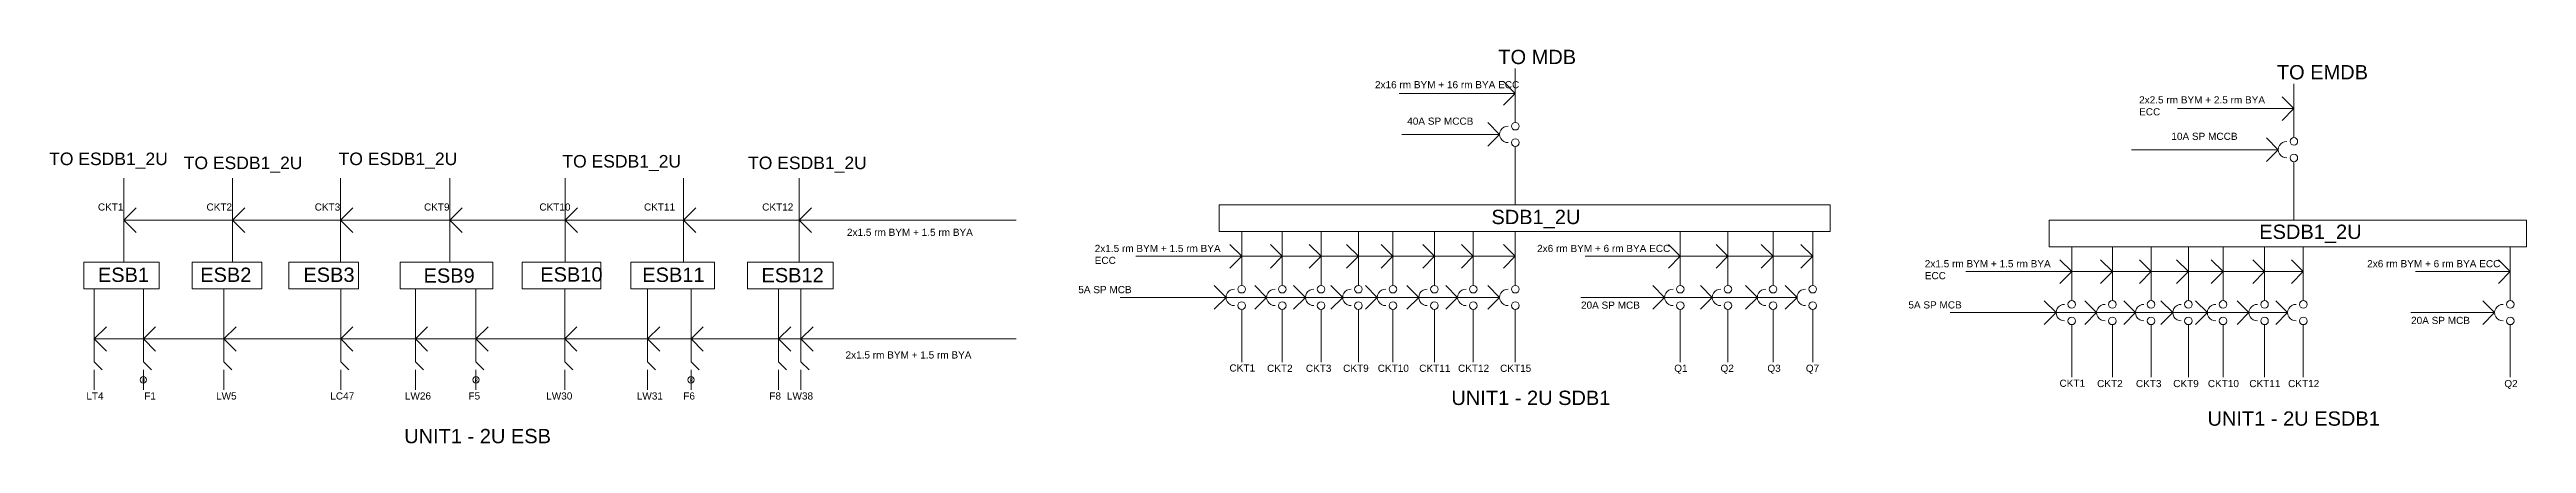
# Model space of a CAD drawing. Header units: inches. Extents: x 685 to 11694, y 256 to 9873.
# Drawn here: x 7474 to 11624, y 4134 to 4794 of the extents above; entities that cross this region are included whole.
import ezdxf

# ---------------------------------------------------------------- set-up
doc = ezdxf.new("R2010")
doc.units = ezdxf.units.IN
doc.header["$MEASUREMENT"] = 0
doc.layers.add('6.Circuits', color=255, linetype='Continuous', lineweight=15)
doc.styles.add('Text 1', font='arial.ttf', dxfattribs={"height": 6})

msp = doc.modelspace()

# ---------------------------------------------------------------- texts
at = {"layer": '6.Circuits', "attachment_point": 1, "style": 'Text 1'}
for s, width, heights, insert, char_height in [('TO {\\fArial Baltic|b0|i0|c186|p34;MDB}', 138.4182699, [68.84739], (9901.35433, 4793.15294), 24), ('{\\fArial Baltic|b0|i0|c186|p34;2x16 rm BYM + 16 rm BYA} ECC', 234.9454297, [37.98024], (9694.67775, 4740.67112), 12), ('{\\fArial Baltic|b0|i0|c186|p34;TO }E{\\fArial Baltic|b0|i0|c186|p34;MDB}', 166.0698039, [41.21785], (11205.86328, 4767.56291), 24), ('{\\fArial Baltic|b0|i0|c186|p34;2x2.5 rm BYM + 2.5 rm BYA} ECC', 234.9454297, [37.98024], (10975.06489, 4715.26118), 12), ('4{\\fArial Baltic|b0|i0|c186|p34;0A SP MCCB}', 234.9454297, [37.98024], (9748.72023, 4679.57735), 12), ('1{\\fArial Baltic|b0|i0|c186|p34;0A SP MCCB}', 234.9454297, [37.98024], (11029.10738, 4654.1674), 12), ('{\\fArial Baltic|b0|i0|c186|p34;TO }E{\\fArial Baltic|b0|i0|c186|p34;SDB1_2U}', 254.5669745, [57.47227], (7473.17774, 4620.96798), 21), ('{\\fArial Baltic|b0|i0|c186|p34;TO }E{\\fArial Baltic|b0|i0|c186|p34;SDB1_2U}', 254.5669745, [57.47227], (7698.70075, 4614.18048), 21), ('{\\fArial Baltic|b0|i0|c186|p34;TO }E{\\fArial Baltic|b0|i0|c186|p34;SDB1_2U}', 254.5669745, [57.47227], (7958.18847, 4620.96798), 21), ('{\\fArial Baltic|b0|i0|c186|p34;TO }E{\\fArial Baltic|b0|i0|c186|p34;SDB1_2U}', 254.5669745, [57.47227], (8333.15454, 4616.89545), 21), ('{\\fArial Baltic|b0|i0|c186|p34;TO }E{\\fArial Baltic|b0|i0|c186|p34;SDB1_2U}', 254.5669745, [57.47227], (8644.26798, 4614.18048), 21), ('{\\fArial Baltic|b0|i0|c186|p34;CKT}1', 14.5, [12.40928], (7554.88386, 4535.77835), 12), ('{\\fArial Baltic|b0|i0|c186|p34;CKT2}', 14.5, [0], (7736.80042, 4535.77835), 12), ('{\\fArial Baltic|b0|i0|c186|p34;CKT}3', 14.5, [0], (7918.13648, 4535.77835), 12), ('{\\fArial Baltic|b0|i0|c186|p34;CKT}9', 14.5, [0], (8101.26235, 4535.77835), 12), ('{\\fArial Baltic|b0|i0|c186|p34;CKT}10', 14.5, [0], (8294.5662, 4535.77835), 12), ('{\\fArial Baltic|b0|i0|c186|p34;CKT}11', 14.5, [12.40928], (8469.85172, 4535.77835), 12), ('{\\fArial Baltic|b0|i0|c186|p34;CKT1}2', 14.5, [0], (8667.88539, 4535.77835), 12), ('{\\fArial Baltic|b0|i0|c186|p34;SDB1}_2U', 14.5, [0], (9889.83976, 4525.09613), 24), ('2x1.5 rm BYM + 1.5 rm BYA', 234.9454297, [37.98024], (8809.91453, 4493.3924), 12), ('E{\\fArial Baltic|b0|i0|c186|p34;SDB1}_2U', 14.5, [0], (11176.40103, 4500.27235), 24), ('{\\fArial Baltic|b0|i0|c186|p34;2x1.5 rm BYM + 1.5 rm BYA} ECC', 234.9454297, [37.98024], (9225.10433, 4466.40294), 12), ('{\\fArial Baltic|b0|i0|c186|p34;2x6 rm BYM + 6 rm BYA} ECC', 234.9454297, [37.98024], (9966.40792, 4466.40294), 12), ('{\\fArial Baltic|b0|i0|c186|p34;2x1.5 rm BYM + 1.5 rm BYA} ECC', 234.9454297, [37.98024], (10615.94345, 4440.81291), 12), ('{\\fArial Baltic|b0|i0|c186|p34;2x6 rm BYM + 6 rm BYA} ECC', 234.9454297, [37.98024], (11357.24704, 4440.81291), 12), ('E{\\fArial Baltic|b0|i0|c186|p34;SB1}', 27.9601032, [24.81855], (7554.88654, 4428.27835), 24), ('E{\\fArial Baltic|b0|i0|c186|p34;SB2}', 14.5, [0], (7726.31482, 4428.27835), 24), ('E{\\fArial Baltic|b0|i0|c186|p34;SB3}', 14.5, [0], (7899.13648, 4428.27835), 24), ('E{\\fArial Baltic|b0|i0|c186|p34;SB9}', 14.5, [0], (8100.53095, 4426.90125), 24), ('E{\\fArial Baltic|b0|i0|c186|p34;SB10}', 14.5, [0], (8296.0662, 4428.77835), 24), ('E{\\fArial Baltic|b0|i0|c186|p34;SB11}', 14.5, [0], (8467.03004, 4428.27835), 24), ('E{\\fArial Baltic|b0|i0|c186|p34;SB12}', 14.5, [0], (8666.74405, 4427.5923), 24), ('5A SP MCB', 234.9454297, [37.98024], (9197.60433, 4397.40294), 12), ('2{\\fArial Baltic|b0|i0|c186|p34;0A SP MCB}', 234.9454297, [37.98024], (10039.90315, 4371.40294), 12), ('5A SP MCB', 234.9454297, [37.98024], (10588.44345, 4371.81291), 12), ('2{\\fArial Baltic|b0|i0|c186|p34;0A SP MCB}', 234.9454297, [37.98024], (11430.74228, 4345.81291), 12), ('2x1.5 rm BYM + 1.5 rm BYA', 234.9454297, [37.98024], (8807.57165, 4287.97555), 12), ('R', 5.5, [0], (7628.51941, 4242.77835), 6), ('R', 5.5, [0], (8185.76235, 4242.77835), 6), ('R', 5.5, [0], (8546.19036, 4242.77835), 6), ('{\\fArial Baltic|b0|i0|c186|p34;CKT1}', 14.5, [0], (9450.85433, 4266.15294), 12), ('{\\fArial Baltic|b0|i0|c186|p34;CKT}2', 14.5, [0], (9513.85433, 4265.65294), 12), ('{\\fArial Baltic|b0|i0|c186|p34;CKT}3', 14.5, [0], (9578.85433, 4265.65294), 12), ('{\\fArial Baltic|b0|i0|c186|p34;CKT}9', 14.5, [0], (9641.35433, 4265.65294), 12), ('{\\fArial Baltic|b0|i0|c186|p34;CKT}10', 24.6161083, [11.68736], (9699.35433, 4265.65294), 12), ('{\\fArial Baltic|b0|i0|c186|p34;CKT}11', 21.0029823, [10.96531], (9768.85433, 4265.65294), 12), ('{\\fArial Baltic|b0|i0|c186|p34;CKT}12', 21.2917635, [12.40928], (9833.85433, 4265.65294), 12), ('{\\fArial Baltic|b0|i0|c186|p34;CKT}15', 14.5, [0], (9904.35433, 4265.65294), 12), ('Q1', 14.5, [0], (10196.15792, 4265.65294), 12), ('{\\fArial Baltic|b0|i0|c186|p34;Q}2', 14.5, [0], (10273.65792, 4265.65294), 12), ('{\\fArial Baltic|b0|i0|c186|p34;Q}3', 14.5, [0], (10352.15792, 4265.65294), 12), ('{\\fArial Baltic|b0|i0|c186|p34;Q}7', 14.5, [0], (10416.65792, 4265.65294), 12), ('{\\fArial Baltic|b0|i0|c186|p34;CKT1}', 14.5, [0], (10841.69345, 4240.56291), 12), ('{\\fArial Baltic|b0|i0|c186|p34;CKT}2', 14.5, [0], (10904.69345, 4240.06291), 12), ('{\\fArial Baltic|b0|i0|c186|p34;CKT}3', 14.5, [0], (10969.69345, 4240.06291), 12), ('{\\fArial Baltic|b0|i0|c186|p34;CKT}9', 14.5, [0], (11032.19345, 4240.06291), 12), ('{\\fArial Baltic|b0|i0|c186|p34;CKT}10', 24.6161083, [11.68736], (11090.19345, 4240.06291), 12), ('{\\fArial Baltic|b0|i0|c186|p34;CKT}11', 21.0029823, [10.96531], (11159.69345, 4240.06291), 12), ('{\\fArial Baltic|b0|i0|c186|p34;CKT}12', 21.2917635, [12.40928], (11224.69345, 4240.06291), 12), ('{\\fArial Baltic|b0|i0|c186|p34;Q}2', 18.1082914, [0], (11586.99704, 4240.06291), 12), ('LT4', 14.5, [0], (7535.51941, 4219.27835), 12), ('{\\fArial Baltic|b0|i0|c186|p34;F}1', 14.5, [0], (7632.51941, 4219.27835), 12), ('{\\fArial Baltic|b0|i0|c186|p34;LW}5', 14.5, [0], (7752.80042, 4219.27835), 12), ('{\\fArial Baltic|b0|i0|c186|p34;LC}47', 14.5, [0], (7944.28292, 4219.27835), 12), ('{\\fArial Baltic|b0|i0|c186|p34;LW2}6', 14.5, [0], (8069.26235, 4219.27835), 12), ('{\\fArial Baltic|b0|i0|c186|p34;F}5', 14.5, [0], (8175.76235, 4219.27835), 12), ('{\\fArial Baltic|b0|i0|c186|p34;LW}30', 14.5, [0], (8306.0662, 4219.27835), 12), ('{\\fArial Baltic|b0|i0|c186|p34;LW}31', 14.5, [0], (8457.85172, 4219.27835), 12), ('{\\fArial Baltic|b0|i0|c186|p34;F}6', 14.5, [0], (8535.69036, 4219.27835), 12), ('F8', 14.5, [0], (8679.88539, 4219.27835), 12), ('{\\fArial Baltic|b0|i0|c186|p34;LW}38', 14.5, [0], (8709.38539, 4219.27835), 12), ('{\\fArial Baltic|b0|i0|c186|p34;UNIT1 - 2U S}D{\\fArial Baltic|b0|i0|c186|p34;B}1', 312.2408141, [39.48147], (9822.76147, 4222.13195), 24), ('{\\fArial Baltic|b0|i0|c186|p34;UNIT1 - 2U }E{\\fArial Baltic|b0|i0|c186|p34;SB}', 247.1568428, [55.99744], (8068.13064, 4158.07515), 24), ('{\\fArial Baltic|b0|i0|c186|p34;UNIT1 - 2U }E{\\fArial Baltic|b0|i0|c186|p34;SDB1}', 312.2408141, [39.48147], (11089.65331, 4187.42912), 24)]:
    msp.add_mtext_dynamic_manual_height_columns(s, width=width, gutter_width=30, heights=heights, dxfattribs=dict(at, insert=insert, char_height=char_height))

# ---------------------------------------------------------------- linework, layer by layer
at = {"layer": '6.Circuits'}
for p, q in [((9929.85433, 4720.15294), (9910.10909, 4739.89818)), ((9929.85433, 4678.65294), (9929.85433, 4761.65294)), ((11234.36328, 4653.06291), (11234.36328, 4736.06291)), ((9929.85433, 4720.15294), (9735.11385, 4720.15294)), ((9929.85433, 4720.15294), (9910.10909, 4700.4077)), ((11234.36328, 4694.56291), (11039.6228, 4694.56291)), ((11234.36328, 4694.56291), (11214.61804, 4714.30815)), ((11234.36328, 4694.56291), (11214.61804, 4674.81767)), ((9903.5948, 4651.40294), (9739.87471, 4651.40294)), ((9903.5948, 4651.40294), (9883.84957, 4671.14818)), ((9903.5948, 4651.40294), (9883.84957, 4631.6577)), ((9929.85433, 4671.5169), (9929.85433, 4678.65294)), ((11234.36328, 4645.92687), (11234.36328, 4653.06291)), ((9929.85433, 4631.28898), (9929.85433, 4626.15294)), ((9929.85433, 4626.15294), (9929.85433, 4533.15294)), ((11208.10375, 4625.81291), (10962.05056, 4625.81291)), ((11208.10375, 4625.81291), (11188.35852, 4645.55815)), ((11208.10375, 4625.81291), (11188.35852, 4606.06767)), ((7598.38386, 4437.27835), (7598.38386, 4578.27835)), ((7780.30042, 4437.27835), (7780.30042, 4578.27835)), ((7961.63648, 4437.27835), (7961.63648, 4578.27835)), ((8144.76235, 4437.27835), (8144.76235, 4578.27835)), ((8338.0662, 4437.27835), (8338.0662, 4578.27835)), ((8536.35172, 4437.27835), (8536.35172, 4578.27835)), ((8729.88539, 4437.27835), (8729.88539, 4578.27835)), ((11234.36328, 4605.69895), (11234.36328, 4600.56291)), ((11234.36328, 4600.56291), (11234.36328, 4507.56291)), ((7598.38386, 4507.77835), (7618.88386, 4528.27835)), ((7780.30042, 4507.77835), (7800.80042, 4528.27835)), ((7961.63648, 4507.77835), (7982.13648, 4528.27835)), ((8144.76235, 4507.77835), (8165.26235, 4528.27835)), ((8338.0662, 4507.77835), (8358.5662, 4528.27835)), ((8536.35172, 4507.77835), (8556.85172, 4528.27835)), ((8729.88539, 4507.77835), (8750.38539, 4528.27835)), ((7598.38386, 4507.77835), (9093.59858, 4507.77835)), ((7598.38386, 4507.77835), (7618.88386, 4487.27835)), ((7780.30042, 4507.77835), (7800.80042, 4487.27835)), ((7961.63648, 4507.77835), (7982.13648, 4487.27835)), ((8144.76235, 4507.77835), (8165.26235, 4487.27835)), ((8338.0662, 4507.77835), (8358.5662, 4487.27835)), ((8536.35172, 4507.77835), (8556.85172, 4487.27835)), ((8729.88539, 4507.77835), (8750.38539, 4487.27835)), ((9471.35433, 4405.65294), (9471.35433, 4488.65294)), ((9539.35433, 4405.65294), (9539.35433, 4488.65294)), ((9604.35433, 4405.65294), (9604.35433, 4488.65294)), ((9666.85433, 4405.65294), (9666.85433, 4488.65294)), ((9724.85433, 4405.65294), (9724.85433, 4488.65294)), ((9794.35433, 4405.65294), (9794.35433, 4488.65294)), ((9859.35433, 4405.65294), (9859.35433, 4488.65294)), ((9929.85433, 4405.65294), (9929.85433, 4488.65294)), ((10206.15792, 4405.65294), (10206.15792, 4488.65294)), ((10206.15792, 4405.65294), (10206.15792, 4488.65294)), ((10286.15792, 4405.65294), (10286.15792, 4488.65294)), ((10286.15792, 4405.65294), (10286.15792, 4488.65294)), ((10361.65792, 4405.65294), (10361.65792, 4488.65294)), ((10361.65792, 4405.65294), (10361.65792, 4488.65294)), ((10428.15792, 4405.65294), (10428.15792, 4488.65294)), ((10428.15792, 4405.65294), (10428.15792, 4488.65294)), ((9471.35433, 4447.15294), (9294.11385, 4447.15294)), ((9471.35433, 4447.15294), (9451.60909, 4466.89818)), ((9471.35433, 4447.15294), (9451.60909, 4427.4077)), ((9929.85433, 4447.15294), (9471.35433, 4447.15294)), ((9539.35433, 4447.15294), (9519.60909, 4466.89818)), ((9539.35433, 4447.15294), (9519.60909, 4427.4077)), ((9604.35433, 4447.15294), (9584.60909, 4466.89818)), ((9604.35433, 4447.15294), (9584.60909, 4427.4077)), ((9666.85433, 4447.15294), (9647.10909, 4466.89818)), ((9666.85433, 4447.15294), (9647.10909, 4427.4077)), ((9724.85433, 4447.15294), (9705.10909, 4466.89818)), ((9724.85433, 4447.15294), (9705.10909, 4427.4077)), ((9794.35433, 4447.15294), (9774.60909, 4466.89818)), ((9794.35433, 4447.15294), (9774.60909, 4427.4077)), ((9859.35433, 4447.15294), (9839.60909, 4466.89818)), ((9859.35433, 4447.15294), (9839.60909, 4427.4077)), ((9929.85433, 4447.15294), (9910.10909, 4466.89818)), ((9929.85433, 4447.15294), (9910.10909, 4427.4077)), ((10428.15792, 4447.15294), (10047.15792, 4447.15294)), ((10206.15792, 4447.15294), (10186.41268, 4466.89818)), ((10206.15792, 4447.15294), (10186.41268, 4466.89818)), ((10206.15792, 4447.15294), (10186.41268, 4427.4077)), ((10206.15792, 4447.15294), (10186.41268, 4427.4077)), ((10286.15792, 4447.15294), (10266.41268, 4466.89818)), ((10286.15792, 4447.15294), (10266.41268, 4466.89818)), ((10286.15792, 4447.15294), (10266.41268, 4427.4077)), ((10286.15792, 4447.15294), (10266.41268, 4427.4077)), ((10361.65792, 4447.15294), (10341.91268, 4466.89818)), ((10361.65792, 4447.15294), (10341.91268, 4466.89818)), ((10361.65792, 4447.15294), (10341.91268, 4427.4077)), ((10361.65792, 4447.15294), (10341.91268, 4427.4077)), ((10428.15792, 4447.15294), (10408.41268, 4466.89818)), ((10428.15792, 4447.15294), (10408.41268, 4466.89818)), ((10428.15792, 4447.15294), (10408.41268, 4427.4077)), ((10428.15792, 4447.15294), (10408.41268, 4427.4077)), ((10862.19345, 4421.56291), (10842.44822, 4441.30815)), ((10862.19345, 4380.06291), (10862.19345, 4463.06291)), ((10930.19345, 4421.56291), (10910.44822, 4441.30815)), ((10930.19345, 4380.06291), (10930.19345, 4463.06291)), ((10995.19345, 4421.56291), (10975.44822, 4441.30815)), ((10995.19345, 4380.06291), (10995.19345, 4463.06291)), ((11057.69345, 4421.56291), (11037.94822, 4441.30815)), ((11057.69345, 4380.06291), (11057.69345, 4463.06291)), ((11115.69345, 4421.56291), (11095.94822, 4441.30815)), ((11115.69345, 4380.06291), (11115.69345, 4463.06291)), ((11185.19345, 4421.56291), (11165.44822, 4441.30815)), ((11185.19345, 4380.06291), (11185.19345, 4463.06291)), ((11250.19345, 4421.56291), (11230.44822, 4441.30815)), ((11250.19345, 4380.06291), (11250.19345, 4463.06291)), ((11596.99704, 4421.56291), (11577.25181, 4441.30815)), ((11596.99704, 4421.56291), (11577.25181, 4441.30815)), ((11596.99704, 4380.06291), (11596.99704, 4463.06291)), ((11596.99704, 4380.06291), (11596.99704, 4463.06291)), ((9471.35433, 4398.5169), (9471.35433, 4405.65294)), ((9539.35433, 4398.5169), (9539.35433, 4405.65294)), ((9604.35433, 4398.5169), (9604.35433, 4405.65294)), ((9666.85433, 4398.5169), (9666.85433, 4405.65294)), ((9724.85433, 4398.5169), (9724.85433, 4405.65294)), ((9794.35433, 4398.5169), (9794.35433, 4405.65294)), ((9859.35433, 4398.5169), (9859.35433, 4405.65294)), ((9929.85433, 4398.5169), (9929.85433, 4405.65294)), ((10206.15792, 4398.5169), (10206.15792, 4405.65294)), ((10206.15792, 4398.5169), (10206.15792, 4405.65294)), ((10286.15792, 4398.5169), (10286.15792, 4405.65294)), ((10286.15792, 4398.5169), (10286.15792, 4405.65294)), ((10361.65792, 4398.5169), (10361.65792, 4405.65294)), ((10361.65792, 4398.5169), (10361.65792, 4405.65294)), ((10428.15792, 4398.5169), (10428.15792, 4405.65294)), ((10428.15792, 4398.5169), (10428.15792, 4405.65294)), ((10862.19345, 4421.56291), (10684.95298, 4421.56291)), ((10862.19345, 4421.56291), (10842.44822, 4401.81767)), ((11250.19345, 4421.56291), (10862.19345, 4421.56291)), ((10930.19345, 4421.56291), (10910.44822, 4401.81767)), ((10995.19345, 4421.56291), (10975.44822, 4401.81767)), ((11057.69345, 4421.56291), (11037.94822, 4401.81767)), ((11115.69345, 4421.56291), (11095.94822, 4401.81767)), ((11185.19345, 4421.56291), (11165.44822, 4401.81767)), ((11250.19345, 4421.56291), (11230.44822, 4401.81767)), ((11596.99704, 4421.56291), (11437.99704, 4421.56291)), ((11596.99704, 4421.56291), (11577.25181, 4401.81767)), ((11596.99704, 4421.56291), (11577.25181, 4401.81767)), ((7548.51941, 4308.77835), (7548.51941, 4392.77835)), ((7631.01941, 4308.77835), (7631.01941, 4392.77835)), ((7765.80042, 4308.77835), (7765.80042, 4392.77835)), ((7961.78292, 4308.77835), (7961.78292, 4392.77835)), ((8086.76235, 4308.77835), (8086.76235, 4392.77835)), ((8188.26235, 4308.77835), (8188.26235, 4392.77835)), ((8337.0662, 4308.77835), (8337.0662, 4392.77835)), ((8475.85172, 4308.77835), (8475.85172, 4392.77835)), ((8548.69036, 4308.77835), (8548.69036, 4392.77835)), ((8695.38539, 4308.77835), (8695.38539, 4392.77835)), ((8732.88539, 4308.77835), (8732.88539, 4392.77835)), ((9445.0948, 4378.40294), (9267.85433, 4378.40294)), ((9445.0948, 4378.40294), (9425.34957, 4398.14818)), ((9445.0948, 4378.40294), (9425.34957, 4358.6577)), ((9903.5948, 4378.40294), (9445.0948, 4378.40294)), ((9471.35433, 4358.28898), (9471.35433, 4353.15294)), ((9513.0948, 4378.40294), (9493.34957, 4398.14818)), ((9513.0948, 4378.40294), (9493.34957, 4358.6577)), ((9539.35433, 4358.28898), (9539.35433, 4353.15294)), ((9578.0948, 4378.40294), (9558.34957, 4398.14818)), ((9578.0948, 4378.40294), (9558.34957, 4358.6577)), ((9604.35433, 4358.28898), (9604.35433, 4353.15294)), ((9640.5948, 4378.40294), (9620.84957, 4398.14818)), ((9640.5948, 4378.40294), (9620.84957, 4358.6577)), ((9666.85433, 4358.28898), (9666.85433, 4353.15294)), ((9698.5948, 4378.40294), (9678.84957, 4398.14818)), ((9698.5948, 4378.40294), (9678.84957, 4358.6577)), ((9724.85433, 4358.28898), (9724.85433, 4353.15294)), ((9768.0948, 4378.40294), (9748.34957, 4398.14818)), ((9768.0948, 4378.40294), (9748.34957, 4358.6577)), ((9794.35433, 4358.28898), (9794.35433, 4353.15294)), ((9833.0948, 4378.40294), (9813.34957, 4398.14818)), ((9833.0948, 4378.40294), (9813.34957, 4358.6577)), ((9859.35433, 4358.28898), (9859.35433, 4353.15294)), ((9903.5948, 4378.40294), (9883.84957, 4398.14818)), ((9903.5948, 4378.40294), (9883.84957, 4358.6577)), ((9929.85433, 4358.28898), (9929.85433, 4353.15294)), ((10401.89839, 4378.40294), (10039.65792, 4378.40294)), ((10179.89839, 4378.40294), (10160.15315, 4398.14818)), ((10179.89839, 4378.40294), (10160.15315, 4358.6577)), ((10206.15792, 4358.28898), (10206.15792, 4353.15294)), ((10206.15792, 4358.28898), (10206.15792, 4353.15294)), ((10259.89839, 4378.40294), (10240.15315, 4398.14818)), ((10259.89839, 4378.40294), (10240.15315, 4358.6577)), ((10286.15792, 4358.28898), (10286.15792, 4353.15294)), ((10286.15792, 4358.28898), (10286.15792, 4353.15294)), ((10335.39839, 4378.40294), (10315.65315, 4398.14818)), ((10335.39839, 4378.40294), (10315.65315, 4358.6577)), ((10361.65792, 4358.28898), (10361.65792, 4353.15294)), ((10361.65792, 4358.28898), (10361.65792, 4353.15294)), ((10401.89839, 4378.40294), (10382.15315, 4398.14818)), ((10401.89839, 4378.40294), (10382.15315, 4358.6577)), ((10428.15792, 4358.28898), (10428.15792, 4353.15294)), ((10428.15792, 4358.28898), (10428.15792, 4353.15294)), ((10835.93393, 4352.81291), (10816.18869, 4372.55815)), ((10862.19345, 4372.92687), (10862.19345, 4380.06291)), ((10903.93393, 4352.81291), (10884.18869, 4372.55815)), ((10930.19345, 4372.92687), (10930.19345, 4380.06291)), ((10968.93393, 4352.81291), (10949.18869, 4372.55815)), ((10995.19345, 4372.92687), (10995.19345, 4380.06291)), ((11031.43393, 4352.81291), (11011.68869, 4372.55815)), ((11057.69345, 4372.92687), (11057.69345, 4380.06291)), ((11089.43393, 4352.81291), (11069.68869, 4372.55815)), ((11115.69345, 4372.92687), (11115.69345, 4380.06291)), ((11158.93393, 4352.81291), (11139.18869, 4372.55815)), ((11185.19345, 4372.92687), (11185.19345, 4380.06291)), ((11223.93393, 4352.81291), (11204.18869, 4372.55815)), ((11250.19345, 4372.92687), (11250.19345, 4380.06291)), ((11570.73752, 4352.81291), (11550.99228, 4372.55815)), ((11596.99704, 4372.92687), (11596.99704, 4380.06291)), ((11596.99704, 4372.92687), (11596.99704, 4380.06291)), ((7548.51941, 4308.77835), (7569.01941, 4329.27835)), ((7631.01941, 4308.77835), (7651.51941, 4329.27835)), ((7765.80042, 4308.77835), (7786.30042, 4329.27835)), ((7961.78292, 4308.77835), (7982.28292, 4329.27835)), ((8086.76235, 4308.77835), (8107.26235, 4329.27835)), ((8188.26235, 4308.77835), (8208.76235, 4329.27835)), ((8337.0662, 4308.77835), (8357.5662, 4329.27835)), ((8475.85172, 4308.77835), (8496.35172, 4329.27835)), ((8548.69036, 4308.77835), (8569.19036, 4329.27835)), ((8695.38539, 4308.77835), (8715.88539, 4329.27835)), ((8732.88539, 4308.77835), (8753.38539, 4329.27835)), ((9471.35433, 4270.15294), (9471.35433, 4353.15294)), ((9539.35433, 4270.15294), (9539.35433, 4353.15294)), ((9604.35433, 4270.15294), (9604.35433, 4353.15294)), ((9666.85433, 4270.15294), (9666.85433, 4353.15294)), ((9724.85433, 4270.15294), (9724.85433, 4353.15294)), ((9794.35433, 4270.15294), (9794.35433, 4353.15294)), ((9859.35433, 4270.15294), (9859.35433, 4353.15294)), ((9929.85433, 4270.15294), (9929.85433, 4353.15294)), ((10206.15792, 4270.15294), (10206.15792, 4353.15294)), ((10206.15792, 4270.15294), (10206.15792, 4353.15294)), ((10286.15792, 4270.15294), (10286.15792, 4353.15294)), ((10286.15792, 4270.15294), (10286.15792, 4353.15294)), ((10361.65792, 4270.15294), (10361.65792, 4353.15294)), ((10361.65792, 4270.15294), (10361.65792, 4353.15294)), ((10428.15792, 4270.15294), (10428.15792, 4353.15294)), ((10428.15792, 4270.15294), (10428.15792, 4353.15294)), ((10835.93393, 4352.81291), (10658.69345, 4352.81291)), ((10835.93393, 4352.81291), (10816.18869, 4333.06767)), ((11223.93393, 4352.81291), (10835.93393, 4352.81291)), ((10862.19345, 4332.69895), (10862.19345, 4327.56291)), ((10862.19345, 4244.56291), (10862.19345, 4327.56291)), ((10903.93393, 4352.81291), (10884.18869, 4333.06767)), ((10930.19345, 4332.69895), (10930.19345, 4327.56291)), ((10930.19345, 4244.56291), (10930.19345, 4327.56291)), ((10968.93393, 4352.81291), (10949.18869, 4333.06767)), ((10995.19345, 4332.69895), (10995.19345, 4327.56291)), ((10995.19345, 4244.56291), (10995.19345, 4327.56291)), ((11031.43393, 4352.81291), (11011.68869, 4333.06767)), ((11057.69345, 4332.69895), (11057.69345, 4327.56291)), ((11057.69345, 4244.56291), (11057.69345, 4327.56291)), ((11089.43393, 4352.81291), (11069.68869, 4333.06767)), ((11115.69345, 4332.69895), (11115.69345, 4327.56291)), ((11115.69345, 4244.56291), (11115.69345, 4327.56291)), ((11158.93393, 4352.81291), (11139.18869, 4333.06767)), ((11185.19345, 4332.69895), (11185.19345, 4327.56291)), ((11185.19345, 4244.56291), (11185.19345, 4327.56291)), ((11223.93393, 4352.81291), (11204.18869, 4333.06767)), ((11250.19345, 4332.69895), (11250.19345, 4327.56291)), ((11250.19345, 4244.56291), (11250.19345, 4327.56291)), ((11570.73752, 4352.81291), (11430.49704, 4352.81291)), ((11570.73752, 4352.81291), (11550.99228, 4333.06767)), ((11596.99704, 4332.69895), (11596.99704, 4327.56291)), ((11596.99704, 4332.69895), (11596.99704, 4327.56291)), ((11596.99704, 4244.56291), (11596.99704, 4327.56291)), ((11596.99704, 4244.56291), (11596.99704, 4327.56291)), ((7548.51941, 4308.77835), (7548.51941, 4270.27835)), ((7548.51941, 4308.77835), (7569.01941, 4288.27835)), ((7548.51941, 4308.77835), (9093.59858, 4308.77835)), ((7631.01941, 4308.77835), (7631.01941, 4270.27835)), ((7631.01941, 4308.77835), (7651.51941, 4288.27835)), ((7765.80042, 4308.77835), (7765.80042, 4270.27835)), ((7765.80042, 4308.77835), (7786.30042, 4288.27835)), ((7961.78292, 4308.77835), (7961.78292, 4270.27835)), ((7961.78292, 4308.77835), (7982.28292, 4288.27835)), ((8086.76235, 4308.77835), (8086.76235, 4270.27835)), ((8086.76235, 4308.77835), (8107.26235, 4288.27835)), ((8188.26235, 4308.77835), (8188.26235, 4270.27835)), ((8188.26235, 4308.77835), (8208.76235, 4288.27835)), ((8337.0662, 4308.77835), (8337.0662, 4270.27835)), ((8337.0662, 4308.77835), (8357.5662, 4288.27835)), ((8475.85172, 4308.77835), (8475.85172, 4270.27835)), ((8475.85172, 4308.77835), (8496.35172, 4288.27835)), ((8548.69036, 4308.77835), (8548.69036, 4270.27835)), ((8548.69036, 4308.77835), (8569.19036, 4288.27835)), ((8695.38539, 4308.77835), (8695.38539, 4270.27835)), ((8695.38539, 4308.77835), (8715.88539, 4288.27835)), ((8732.88539, 4308.77835), (8732.88539, 4270.27835)), ((8732.88539, 4308.77835), (8753.38539, 4288.27835)), ((7548.51941, 4270.27835), (7562.01941, 4256.77835)), ((7548.51941, 4256.77835), (7548.51941, 4223.77835)), ((7631.01941, 4270.27835), (7644.51941, 4256.77835)), ((7631.01941, 4256.77835), (7631.01941, 4223.77835)), ((7765.80042, 4270.27835), (7779.30042, 4256.77835)), ((7765.80042, 4256.77835), (7765.80042, 4223.77835)), ((7961.78292, 4270.27835), (7975.28292, 4256.77835)), ((7961.78292, 4256.77835), (7961.78292, 4223.77835)), ((8086.76235, 4270.27835), (8100.26235, 4256.77835)), ((8086.76235, 4256.77835), (8086.76235, 4223.77835)), ((8188.26235, 4270.27835), (8201.76235, 4256.77835)), ((8188.26235, 4256.77835), (8188.26235, 4223.77835)), ((8337.0662, 4270.27835), (8350.5662, 4256.77835)), ((8337.0662, 4256.77835), (8337.0662, 4223.77835)), ((8475.85172, 4270.27835), (8489.35172, 4256.77835)), ((8475.85172, 4256.77835), (8475.85172, 4223.77835)), ((8548.69036, 4270.27835), (8562.19036, 4256.77835)), ((8548.69036, 4256.77835), (8548.69036, 4223.77835)), ((8695.38539, 4270.27835), (8708.88539, 4256.77835)), ((8695.38539, 4256.77835), (8695.38539, 4223.77835)), ((8732.88539, 4270.27835), (8746.38539, 4256.77835)), ((8732.88539, 4256.77835), (8732.88539, 4223.77835))]:
    msp.add_line(p, q, dxfattribs=at)
for points in [[(9433.35433, 4533.15294), (10457.17348, 4533.15294), (10457.17348, 4488.65294), (9433.35433, 4488.65294)], [(10824.19345, 4507.56291), (11624.09098, 4507.56291), (11624.09098, 4463.06291), (10824.19345, 4463.06291)], [(7531.3396, 4437.27835), (7657.51941, 4437.27835), (7657.51941, 4392.77835), (7531.3396, 4392.77835)], [(7712.81482, 4437.27835), (7829.31482, 4437.27835), (7829.31482, 4392.77835), (7712.81482, 4392.77835)], [(7874.72625, 4437.27835), (7991.49275, 4437.27835), (7991.49275, 4392.77835), (7874.72625, 4392.77835)], [(8061.26235, 4437.27835), (8216.35071, 4437.27835), (8216.35071, 4392.77835), (8061.26235, 4392.77835)], [(8265.5662, 4437.27835), (8397.5662, 4437.27835), (8397.5662, 4392.77835), (8265.5662, 4392.77835)], [(8447.74651, 4437.27835), (8587.8317, 4437.27835), (8587.8317, 4392.77835), (8447.74651, 4392.77835)], [(8643.17811, 4437.27835), (8786.69689, 4437.27835), (8786.69689, 4392.77835), (8643.17811, 4392.77835)]]:
    msp.add_lwpolyline(points, close=True, dxfattribs=at)
for centre, radius in [((9929.85433, 4665.15294), 6.36396), ((9929.85433, 4637.65294), 6.36396), ((11234.36328, 4639.56291), 6.36396), ((11234.36328, 4612.06291), 6.36396), ((9471.35433, 4392.15294), 6.36396), ((9471.35433, 4364.65294), 6.36396), ((9539.35433, 4392.15294), 6.36396), ((9539.35433, 4364.65294), 6.36396), ((9604.35433, 4392.15294), 6.36396), ((9604.35433, 4364.65294), 6.36396), ((9666.85433, 4392.15294), 6.36396), ((9666.85433, 4364.65294), 6.36396), ((9724.85433, 4392.15294), 6.36396), ((9724.85433, 4364.65294), 6.36396), ((9794.35433, 4392.15294), 6.36396), ((9794.35433, 4364.65294), 6.36396), ((9859.35433, 4392.15294), 6.36396), ((9859.35433, 4364.65294), 6.36396), ((9929.85433, 4392.15294), 6.36396), ((9929.85433, 4364.65294), 6.36396), ((10206.15792, 4392.15294), 6.36396), ((10206.15792, 4392.15294), 6.36396), ((10206.15792, 4364.65294), 6.36396), ((10206.15792, 4364.65294), 6.36396), ((10286.15792, 4392.15294), 6.36396), ((10286.15792, 4392.15294), 6.36396), ((10286.15792, 4364.65294), 6.36396), ((10286.15792, 4364.65294), 6.36396), ((10361.65792, 4392.15294), 6.36396), ((10361.65792, 4392.15294), 6.36396), ((10361.65792, 4364.65294), 6.36396), ((10361.65792, 4364.65294), 6.36396), ((10428.15792, 4392.15294), 6.36396), ((10428.15792, 4392.15294), 6.36396), ((10428.15792, 4364.65294), 6.36396), ((10428.15792, 4364.65294), 6.36396), ((10862.19345, 4366.56291), 6.36396), ((10930.19345, 4366.56291), 6.36396), ((10995.19345, 4366.56291), 6.36396), ((11057.69345, 4366.56291), 6.36396), ((11115.69345, 4366.56291), 6.36396), ((11185.19345, 4366.56291), 6.36396), ((11250.19345, 4366.56291), 6.36396), ((11596.99704, 4366.56291), 6.36396), ((11596.99704, 4366.56291), 6.36396), ((10862.19345, 4339.06291), 6.36396), ((10930.19345, 4339.06291), 6.36396), ((10995.19345, 4339.06291), 6.36396), ((11057.69345, 4339.06291), 6.36396), ((11115.69345, 4339.06291), 6.36396), ((11185.19345, 4339.06291), 6.36396), ((11250.19345, 4339.06291), 6.36396), ((11596.99704, 4339.06291), 6.36396), ((11596.99704, 4339.06291), 6.36396), ((7631.01941, 4240.27835), 5.3033), ((8188.26235, 4240.27835), 5.3033), ((8548.69036, 4240.27835), 5.3033)]:
    msp.add_circle(centre, radius, dxfattribs=at)
for centre in [(9917.35433, 4651.40294), (11221.86328, 4625.81291), (9458.85433, 4378.40294), (9526.85433, 4378.40294), (9591.85433, 4378.40294), (9654.35433, 4378.40294), (9712.35433, 4378.40294), (9781.85433, 4378.40294), (9846.85433, 4378.40294), (9917.35433, 4378.40294), (10193.65792, 4378.40294), (10193.65792, 4378.40294), (10273.65792, 4378.40294), (10273.65792, 4378.40294), (10349.15792, 4378.40294), (10349.15792, 4378.40294), (10415.65792, 4378.40294), (10415.65792, 4378.40294), (10849.69345, 4352.81291), (10917.69345, 4352.81291), (10982.69345, 4352.81291), (11045.19345, 4352.81291), (11103.19345, 4352.81291), (11172.69345, 4352.81291), (11237.69345, 4352.81291), (11584.49704, 4352.81291), (11584.49704, 4352.81291)]:
    msp.add_arc(centre, 13.75953, 87.86789506, 272.13210494, dxfattribs=at)

msp.set_redraw_order([(e.dxf.handle, doc.entitydb.next_handle()) for e in msp.query("TEXT MTEXT ATTDEF DIMENSION ARC_DIMENSION")])  # texts and dimensions are drawn at this point

doc.saveas('drawing.dxf')
